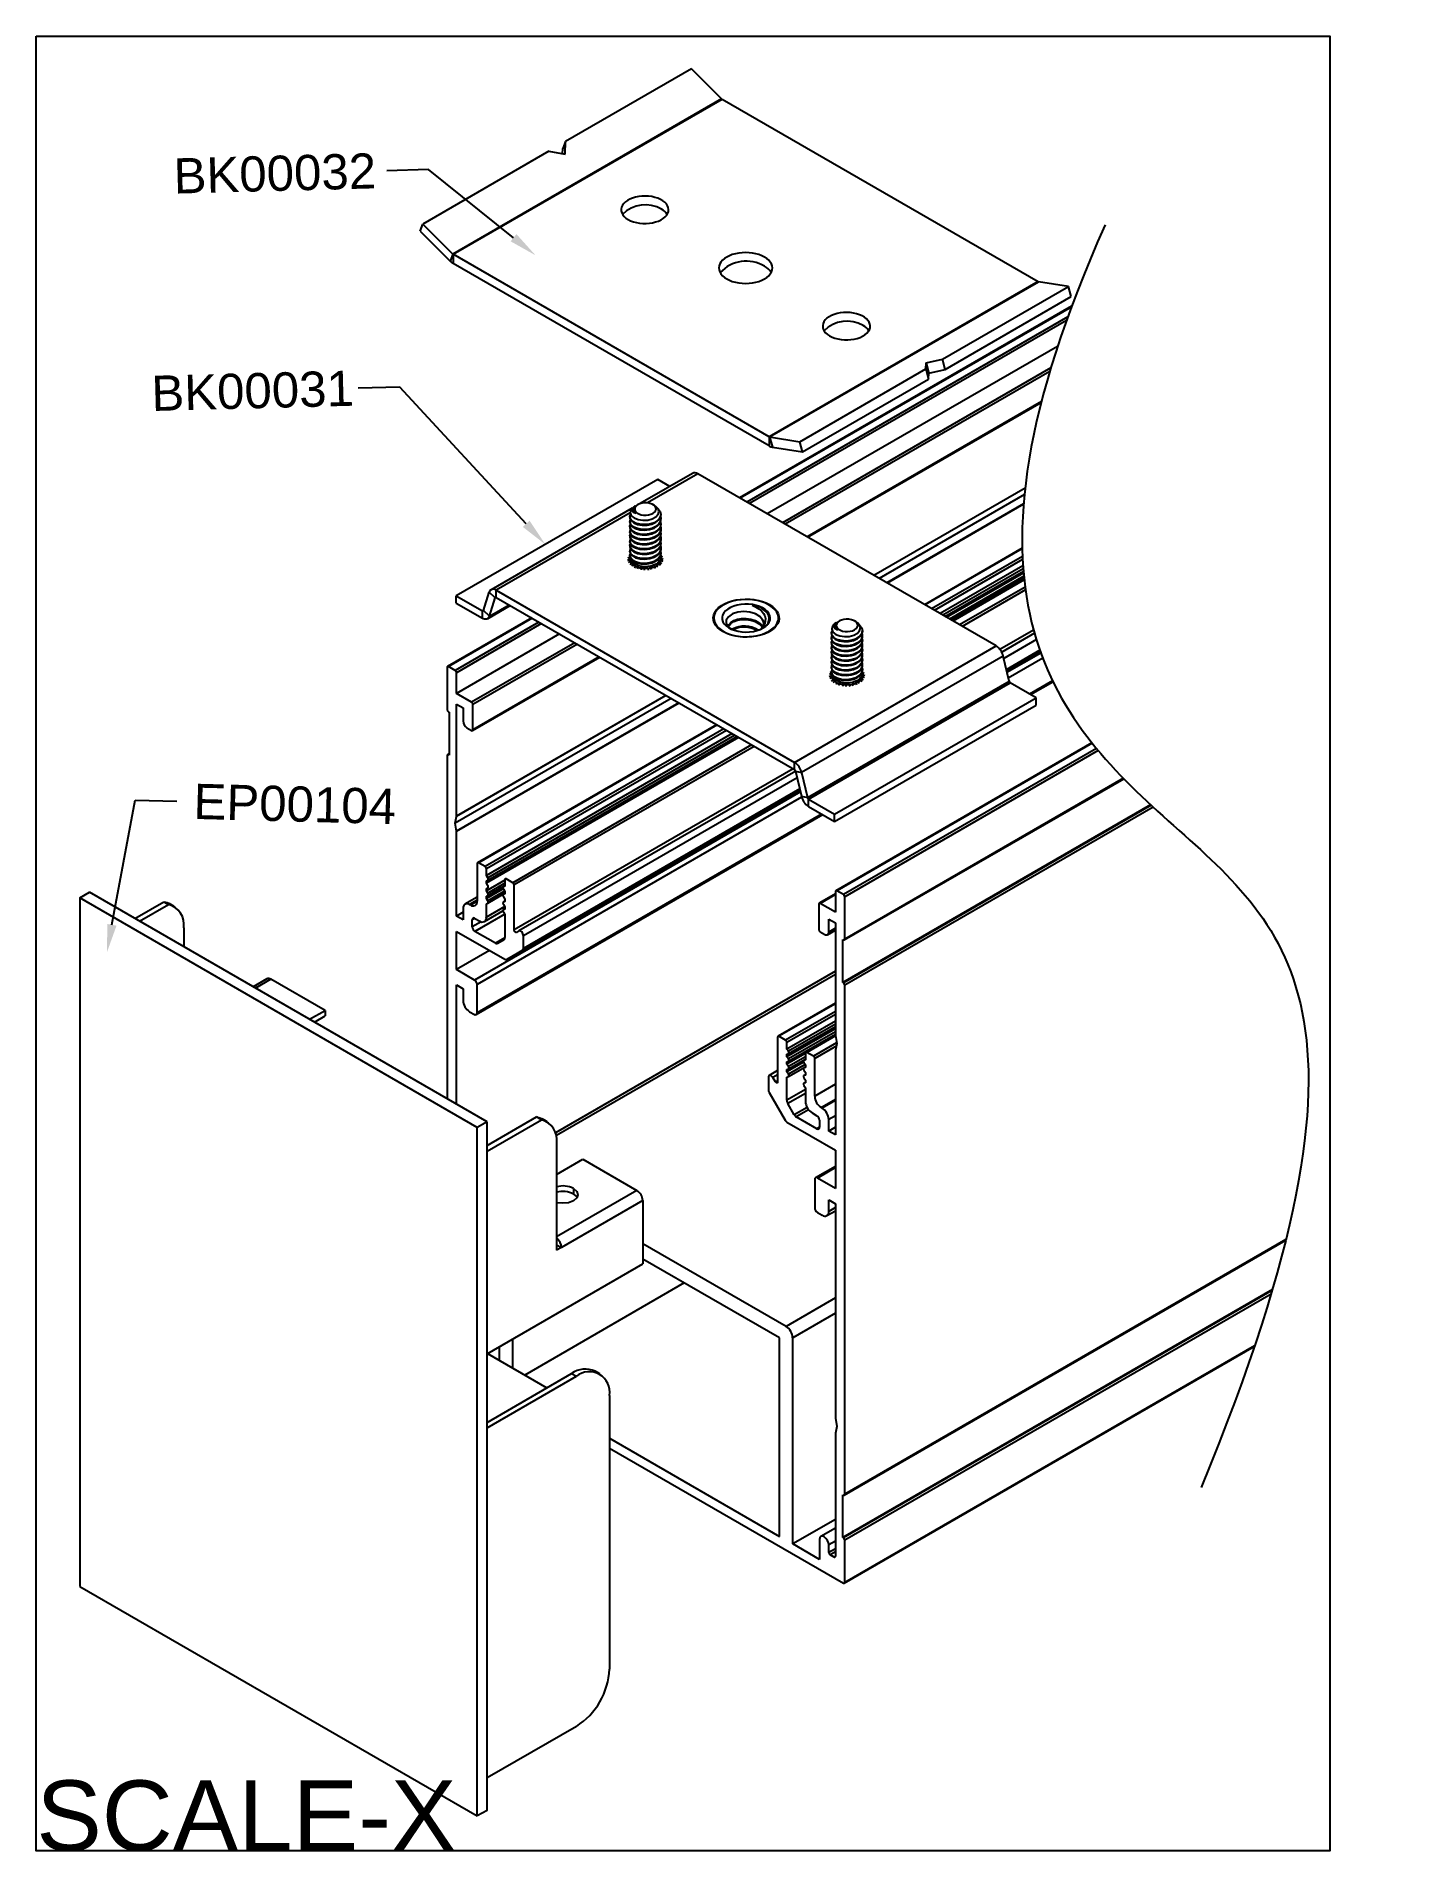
# Model space of a CAD drawing. Extents: x 0 to 7.27, y -9.69 to 0.
import ezdxf
from ezdxf import colors
from ezdxf.entities.mleader import LeaderData, LeaderLine
from ezdxf.math import Vec2, Vec3

# ---------------------------------------------------------------- set-up
doc = ezdxf.new("R2010")
doc.units = 0
doc.header["$LTSCALE"] = 0.5
doc.header["$MEASUREMENT"] = 0
for name, color, linetype in [('Dimension', 10, 'CONTINUOUS'), ('End Cap', 92, 'CONTINUOUS'), ('FAB DWG', 221, 'CONTINUOUS'), ('Housing', 150, 'CONTINUOUS'), ('Mounting', 4, 'CONTINUOUS')]:
    doc.layers.add(name, color=color, linetype=linetype)
doc.layers.add('Text-Unprinted', color=131, linetype='CONTINUOUS', plot=False)
doc.styles.add('LSAD_Standard', font='arial.ttf')
doc.styles.get("Standard").update_dxf_attribs({"font": 'arial.ttf'})

msp = doc.modelspace()

# ---------------------------------------------------------------- texts
at = {"layer": 'Text-Unprinted', "ltscale": 0.5, "transparency": 16777216, "style": 'LSAD_Standard'}
msp.add_attdef('SCALE-X', (0, -9.6818), 'XEffectiveScaleFactor', height=0.375, dxfattribs=at)

# ---------------------------------------------------------------- linework, layer by layer
at = {"layer": 'Dimension', "transparency": 16777216}
msp.add_open_spline([(5.7029, -1.0061), (4.8218, -2.9763), (6.0313, -4.2946), (7.2747, -5.1794), (6.2149, -7.7436)], degree=3, dxfattribs=at)
at = {"layer": 'End Cap', "linetype": 'Continuous', "transparency": 16777216}
for p, q in [((0.2316, -4.5977), (0.2839, -4.5675)), ((2.3529, -5.8223), (0.2316, -4.5977)), ((0.2316, -4.5977), (0.2316, -8.2721)), ((2.4053, -5.7921), (0.2839, -4.5675)), ((0.5254, -4.7069), (0.6798, -4.6177)), ((0.5509, -4.7216), (0.7053, -4.6324)), ((0.6798, -4.6177), (0.7053, -4.6324)), ((0.7349, -4.6428), (0.7095, -4.6282)), ((0.7867, -4.7573), (0.7867, -4.8577)), ((1.23, -5.0291), (1.1568, -5.0714)), ((1.252, -5.0313), (1.1697, -5.0788)), ((1.5405, -5.1978), (1.252, -5.0313)), ((1.4582, -5.2453), (1.5405, -5.1978)), ((1.4837, -5.26), (1.5405, -5.2272)), ((1.5405, -5.1978), (1.5405, -5.2272)), ((2.4053, -5.7921), (2.3529, -5.8223)), ((2.4053, -5.919), (2.6696, -5.7664)), ((2.4053, -5.9484), (2.6951, -5.7811)), ((2.4053, -9.4665), (2.4053, -5.7921)), ((2.6951, -5.7811), (2.6696, -5.7664)), ((2.7247, -5.7915), (2.6993, -5.7768)), ((2.3529, -9.4967), (2.3529, -5.8223)), ((2.7765, -5.906), (2.7765, -6.4421)), ((2.7765, -6.073), (2.9165, -5.9922)), ((2.9165, -5.9922), (3.205, -6.1588)), ((3.205, -6.1588), (2.7765, -6.4061)), ((2.8663, -6.1486), (2.8663, -6.1779)), ((3.2361, -6.2126), (2.802, -6.4633)), ((3.2361, -6.2126), (3.2361, -6.5507)), ((2.7765, -6.4421), (2.7765, -6.478)), ((2.7765, -6.4486), (2.802, -6.4633)), ((2.802, -6.4633), (2.7765, -6.478)), ((2.4053, -7.0303), (3.2361, -6.5507)), ((2.4076, -7.029), (2.7244, -7.2118)), ((2.4053, -7.3961), (2.8562, -7.1358)), ((2.4053, -7.4255), (2.8816, -7.1505)), ((2.8562, -7.1358), (2.8816, -7.1505)), ((3.0066, -7.1381), (2.9811, -7.1234)), ((3.0584, -7.2526), (3.0584, -8.7127)), ((0.2316, -8.2721), (2.3529, -9.4967)), ((2.8816, -9.0189), (2.4053, -9.2939)), ((2.4053, -9.4665), (2.3529, -9.4967))]:
    msp.add_line(p, q, dxfattribs=at)
at = {"layer": 'End Cap', "linetype": 'Continuous', "transparency": 16777216, "flags": 128}
for points in [[(0.6798, -4.6177), (0.6977, -4.6225), (0.7095, -4.6282)], [(2.6696, -5.7664), (2.6875, -5.7712), (2.6993, -5.7768)], [(2.8663, -6.1486), (2.8836, -6.1635), (2.8897, -6.1812), (2.8836, -6.1989), (2.8663, -6.2139), (2.8403, -6.2239), (2.8097, -6.2274), (2.7791, -6.2239), (2.7765, -6.2232)], [(2.8663, -6.1779), (2.8836, -6.1929), (2.8856, -6.1959)]]:
    msp.add_lwpolyline(points, dxfattribs=at)
at = {"layer": 'End Cap', "linetype": 'Continuous', "transparency": 16777216}
for centre, radius, start, end in [((0.6761, -4.7404), 0.1119, 351.32188, 74.8769), ((1.2391, -5.0493), 0.0221, 54.38242, 114.30712), ((2.6659, -5.8891), 0.1119, 351.32188, 74.8769), ((2.8092, -6.261), 0.1261, 63.08303, 105.02504), ((2.8092, -6.2904), 0.1261, 63.08303, 105.02504), ((3.1686, -6.2157), 0.0676, 2.60548, 57.39452), ((2.7332, -6.4668), 0.0689, 2.9218, 51.01851), ((2.9294, -7.238), 0.1257, 65.69288, 125.61758), ((2.9506, -7.2351), 0.1092, 350.78596, 129.20329), ((2.6746, -8.6952), 0.3842, 302.60548, 357.39452)]:
    msp.add_arc(centre, radius, start, end, dxfattribs=at)
at = {"layer": 'Housing', "linetype": 'Continuous', "transparency": 16777216}
for p, q in [((5.5244, -1.4405), (3.7526, -2.4633)), ((5.5228, -1.4448), (3.7555, -2.465)), ((5.5038, -1.4966), (3.7909, -2.4854)), ((5.4964, -1.5172), (3.805, -2.4936)), ((5.4494, -1.6546), (3.9005, -2.5487)), ((5.4133, -1.7693), (3.9818, -2.5957)), ((5.4074, -1.789), (3.996, -2.6038)), ((5.363, -1.9494), (4.1127, -2.6712)), ((4.1156, -2.6729), (5.362, -1.9534)), ((5.2761, -2.4103), (4.4684, -2.8766)), ((5.276, -2.4118), (4.4697, -2.8773)), ((5.2724, -2.4453), (4.4969, -2.893)), ((5.268, -2.4949), (4.5377, -2.9165)), ((5.2678, -2.4968), (4.5392, -2.9174)), ((5.2606, -2.7318), (4.7392, -3.0329)), ((5.2607, -2.7352), (4.7421, -3.0345)), ((5.262, -2.7752), (4.7774, -3.055)), ((5.2627, -2.7911), (4.7916, -3.0631)), ((5.2647, -2.8251), (4.822, -3.0807)), ((5.2659, -2.8412), (4.8365, -3.089)), ((4.8474, -3.0953), (5.2668, -2.8532)), ((5.2677, -2.8642), (4.8574, -3.1011)), ((5.2692, -2.8801), (4.8719, -3.1095)), ((4.8827, -3.1157), (5.2704, -2.8919)), ((5.2709, -2.8973), (4.8877, -3.1186)), ((5.2713, -2.9005), (4.8906, -3.1203)), ((5.2758, -2.9387), (4.9259, -3.1407)), ((5.2778, -2.9539), (4.9401, -3.1488)), ((2.6434, -3.1037), (2.194, -3.3631)), ((2.6463, -3.1054), (2.199, -3.3636)), ((2.6817, -3.1258), (2.2344, -3.384)), ((2.6958, -3.1339), (2.2415, -3.3962)), ((2.7913, -3.1891), (2.2415, -3.5065)), ((5.3214, -3.1686), (5.1419, -3.2722)), ((5.3261, -3.1855), (5.1511, -3.2865)), ((2.8726, -3.236), (2.3228, -3.5534)), ((2.8868, -3.2442), (2.3299, -3.5657)), ((5.336, -3.2192), (5.1617, -3.3198)), ((5.3549, -3.2764), (5.1757, -3.3798)), ((5.3568, -3.282), (5.177, -3.3858)), ((5.3571, -3.2827), (5.1772, -3.3865)), ((5.3601, -3.291), (5.1793, -3.3954)), ((2.192, -3.3677), (2.192, -3.593)), ((2.2344, -3.384), (2.199, -3.3636)), ((2.3278, -3.705), (3.0064, -3.3132)), ((3.0034, -3.3115), (2.3299, -3.7004)), ((5.3701, -3.3179), (5.186, -3.4242)), ((2.2415, -3.5065), (2.2415, -3.3962)), ((5.4223, -3.4388), (5.2997, -3.5096)), ((5.3055, -3.513), (5.4248, -3.4441)), ((3.3876, -3.5333), (2.2345, -4.199)), ((3.3605, -3.5176), (2.2413, -4.1637)), ((3.4284, -3.5569), (2.2413, -4.2422)), ((2.3228, -3.5534), (2.2415, -3.5065)), ((3.3592, -3.5169), (2.2415, -4.1622)), ((3.43, -3.5577), (2.2415, -4.2438)), ((2.2415, -3.5636), (2.2768, -3.584)), ((2.2415, -4.1622), (2.2415, -3.5636)), ((2.2768, -3.584), (2.2768, -3.6534)), ((2.3299, -3.7004), (2.3299, -3.5657)), ((2.199, -3.6053), (2.2026, -3.6073)), ((2.2026, -3.6073), (2.2026, -3.8359)), ((3.6299, -3.6732), (2.3538, -4.4099)), ((3.6329, -3.6749), (2.3588, -4.4104)), ((2.298, -3.6902), (2.3228, -3.7045)), ((3.6682, -3.6953), (2.3942, -4.4308)), ((3.6824, -3.7035), (2.4013, -4.443)), ((3.7128, -3.721), (2.4013, -4.4782)), ((3.7482, -3.7414), (2.4013, -4.519)), ((3.7273, -3.7294), (2.4091, -4.4903)), ((2.4096, -4.5026), (3.7381, -3.7357)), ((5.6326, -3.7701), (4.2659, -4.5591)), ((5.6344, -3.7724), (4.2709, -4.5596)), ((2.192, -3.838), (2.192, -5.6689)), ((2.2026, -3.8285), (2.194, -3.8334)), ((2.2026, -3.8319), (2.199, -3.8339)), ((2.2026, -3.8359), (2.199, -3.8339)), ((3.8167, -3.781), (2.5427, -4.5165)), ((3.8309, -3.7892), (2.5498, -4.5287)), ((5.657, -3.8002), (4.3062, -4.58)), ((5.6662, -3.8113), (4.3133, -4.5923)), ((4.0386, -3.9091), (2.5498, -4.7686)), ((4.0518, -3.9211), (2.5746, -4.7739)), ((4.0592, -3.9562), (2.5987, -4.7994)), ((4.3112, -4.8222), (5.8024, -3.9614)), ((5.8003, -3.9592), (4.3133, -4.8176)), ((4.0768, -4.0318), (2.3376, -5.0358)), ((4.0837, -4.0605), (2.3518, -5.0603)), ((4.0748, -4.0229), (2.5099, -4.9263)), ((4.0746, -4.0222), (2.5946, -4.8766)), ((4.0732, -4.0162), (2.5987, -4.8674)), ((2.2345, -4.199), (2.2413, -4.1637)), ((2.3476, -5.2205), (4.1963, -4.1533)), ((4.1904, -4.1499), (2.3518, -5.2114)), ((5.9453, -4.1001), (4.3027, -5.0483)), ((5.948, -4.1026), (4.3062, -5.0504)), ((5.9588, -4.1126), (4.3133, -5.0626)), ((2.2413, -4.2422), (2.2345, -4.199)), ((2.2415, -4.6945), (2.2415, -4.2438)), ((2.3518, -4.4144), (2.3518, -4.6153)), ((2.3942, -4.4308), (2.3588, -4.4104)), ((2.4013, -4.4782), (2.4013, -4.443)), ((2.4091, -4.4903), (2.4013, -4.4782)), ((2.5003, -4.5027), (2.4013, -4.5598)), ((2.4013, -4.5059), (2.4091, -4.5028)), ((2.4013, -4.519), (2.4013, -4.5059)), ((2.4091, -4.5312), (2.4013, -4.519)), ((2.4013, -4.5467), (2.4091, -4.5437)), ((2.4013, -4.5598), (2.4013, -4.5467)), ((2.4912, -4.5487), (2.4013, -4.6006)), ((2.5003, -4.5194), (2.4091, -4.572)), ((2.4096, -4.5843), (2.5003, -4.5319)), ((2.5003, -4.5338), (2.4919, -4.5386)), ((2.5003, -4.5338), (2.4924, -4.5384)), ((2.5003, -4.5353), (2.4924, -4.5384)), ((2.4924, -4.5509), (2.5003, -4.5631)), ((2.5003, -4.5002), (2.5003, -4.5353)), ((2.5427, -4.5165), (2.5073, -4.4961)), ((2.5498, -4.7686), (2.5498, -4.5287)), ((2.3518, -4.5935), (2.2872, -4.6308)), ((2.3518, -4.6104), (2.3122, -4.6333)), ((2.3164, -4.6357), (2.3122, -4.6333)), ((2.3518, -4.6153), (2.3164, -4.6357)), ((2.4091, -4.572), (2.4013, -4.5598)), ((2.4013, -4.5876), (2.4091, -4.5845)), ((2.4013, -4.6006), (2.4013, -4.5876)), ((2.4091, -4.6128), (2.4013, -4.6006)), ((2.4013, -4.6284), (2.4091, -4.6253)), ((2.4013, -4.701), (2.4013, -4.6284)), ((2.4999, -4.6441), (2.4013, -4.701)), ((2.4989, -4.561), (2.4091, -4.6128)), ((2.4096, -4.6251), (2.5003, -4.5728)), ((2.5003, -4.5746), (2.4919, -4.5794)), ((2.5003, -4.6155), (2.4919, -4.6203)), ((2.5003, -4.5747), (2.4924, -4.5792)), ((2.5003, -4.5761), (2.4924, -4.5792)), ((2.4924, -4.5917), (2.5003, -4.6039)), ((2.5003, -4.6155), (2.4924, -4.62)), ((2.5003, -4.617), (2.4924, -4.62)), ((2.4924, -4.6326), (2.5003, -4.6447)), ((2.5003, -4.5631), (2.5003, -4.5761)), ((2.5003, -4.6039), (2.5003, -4.617)), ((2.5003, -4.6447), (2.5003, -4.6578)), ((4.1754, -4.6311), (4.1754, -4.7658)), ((4.2638, -4.5767), (4.1775, -4.6265)), ((4.2638, -4.58), (4.1825, -4.627)), ((4.2638, -4.6739), (4.1825, -4.627)), ((4.2638, -4.5637), (4.2638, -4.6739)), ((4.3062, -4.58), (4.2709, -4.5596)), ((4.3133, -4.8176), (4.3133, -4.5923)), ((2.2768, -4.6741), (2.2415, -4.6945)), ((2.2768, -4.7149), (2.2415, -4.6945)), ((2.2768, -4.6537), (2.2768, -4.7149)), ((2.3405, -4.7068), (2.3263, -4.7149)), ((2.3263, -4.7517), (2.3263, -4.7149)), ((2.373, -4.7247), (2.3263, -4.7517)), ((2.4995, -4.6844), (2.3405, -4.7762)), ((2.3405, -4.7068), (2.3659, -4.7215)), ((2.3909, -4.7239), (2.4899, -4.6668)), ((2.5003, -4.6563), (2.4919, -4.6611)), ((2.5003, -4.6563), (2.4924, -4.6609)), ((2.5003, -4.6578), (2.4924, -4.6609)), ((2.4924, -4.6734), (2.5003, -4.6856)), ((2.5003, -4.6856), (2.5003, -4.8091)), ((4.2284, -4.7107), (4.2638, -4.7311)), ((4.2284, -4.7801), (4.2284, -4.7107)), ((4.2638, -4.7311), (4.2638, -5.3296)), ((2.2415, -4.7762), (2.4998, -4.9253)), ((2.2415, -4.9803), (2.2415, -4.7762)), ((2.4506, -4.8398), (2.3405, -4.7762)), ((2.5002, -4.8112), (2.4506, -4.8398)), ((2.4951, -4.8205), (2.4607, -4.8408)), ((2.5746, -4.7739), (2.5619, -4.7814)), ((2.5987, -4.8674), (2.5987, -4.7994)), ((4.1825, -4.778), (4.2072, -4.7923)), ((4.2222, -4.7938), (4.2638, -4.7698)), ((4.2638, -4.7597), (4.2284, -4.7801)), ((4.3027, -4.8197), (4.3062, -4.8217)), ((4.3027, -5.0483), (4.3027, -4.8197)), ((2.4183, -4.8783), (2.2415, -4.9803)), ((2.5099, -4.9263), (2.5946, -4.8766)), ((2.3376, -5.0358), (2.2415, -4.9803)), ((4.2638, -4.9887), (2.7709, -5.8505)), ((4.2638, -5.0056), (2.7751, -5.865)), ((2.2414, -5.0619), (2.2768, -5.0824)), ((2.2414, -5.6975), (2.2414, -5.0619)), ((2.2768, -5.0824), (2.2768, -5.1436)), ((2.3518, -5.2114), (2.3518, -5.0603)), ((4.3062, -5.0504), (4.3027, -5.0483)), ((4.3133, -7.78), (4.3133, -5.0626)), ((2.3122, -5.2049), (2.3376, -5.2196)), ((4.2638, -5.1589), (3.9576, -5.3357)), ((4.2638, -5.1623), (3.9626, -5.3362)), ((4.2638, -5.2031), (3.9979, -5.3566)), ((4.2638, -5.2194), (4.005, -5.3688)), ((4.2638, -5.2546), (4.005, -5.404)), ((4.2638, -5.2954), (4.005, -5.4448)), ((4.2638, -5.2713), (4.0129, -5.4161)), ((4.2638, -5.3121), (4.0129, -5.457)), ((4.0133, -5.4284), (4.2638, -5.2838)), ((4.0133, -5.4693), (4.2638, -5.3247)), ((3.9555, -5.3403), (3.9555, -5.5801)), ((3.9979, -5.3566), (3.9626, -5.3362)), ((4.005, -5.404), (4.005, -5.3688)), ((4.0129, -5.4161), (4.005, -5.404)), ((4.2638, -5.3303), (4.1061, -5.4214)), ((4.2643, -5.3334), (4.1111, -5.4219)), ((4.1464, -5.4423), (4.1111, -5.4219)), ((4.2702, -5.3709), (4.1464, -5.4423)), ((4.268, -5.3884), (4.1535, -5.4546)), ((4.2638, -5.4113), (4.2638, -5.862)), ((4.2639, -5.3313), (4.2707, -5.3745)), ((4.2707, -5.3745), (4.2639, -5.4098)), ((3.9555, -5.5193), (3.9107, -5.5452)), ((4.104, -5.4285), (4.005, -5.4856)), ((4.005, -5.4317), (4.0129, -5.4286)), ((4.005, -5.4448), (4.005, -5.4317)), ((4.0129, -5.457), (4.005, -5.4448)), ((4.005, -5.4726), (4.0129, -5.4695)), ((4.005, -5.4856), (4.005, -5.4726)), ((4.0949, -5.4745), (4.005, -5.5264)), ((4.0129, -5.4978), (4.005, -5.4856)), ((4.005, -5.5134), (4.0129, -5.5103)), ((4.005, -5.5264), (4.005, -5.5134)), ((4.104, -5.4452), (4.0129, -5.4978)), ((4.1026, -5.4868), (4.0129, -5.5386)), ((4.0133, -5.5101), (4.104, -5.4577)), ((4.0133, -5.5509), (4.104, -5.4986)), ((4.104, -5.4596), (4.0957, -5.4644)), ((4.104, -5.5004), (4.0957, -5.5052)), ((4.104, -5.4597), (4.0961, -5.4642)), ((4.104, -5.4611), (4.0961, -5.4642)), ((4.0961, -5.4767), (4.104, -5.4889)), ((4.104, -5.5005), (4.0961, -5.505)), ((4.104, -5.5019), (4.0961, -5.505)), ((4.0961, -5.5175), (4.104, -5.5297)), ((4.104, -5.426), (4.104, -5.4611)), ((4.104, -5.4889), (4.104, -5.5019)), ((4.1535, -5.6554), (4.1535, -5.4546)), ((3.9065, -5.5543), (3.9065, -5.6224)), ((3.9555, -5.5425), (3.9307, -5.5568)), ((3.9434, -5.5789), (3.9307, -5.5568)), ((3.9555, -5.5719), (3.9434, -5.5789)), ((4.0129, -5.5386), (4.005, -5.5264)), ((4.005, -5.5542), (4.0129, -5.5511)), ((4.005, -5.6778), (4.005, -5.5542)), ((4.104, -5.5413), (4.0957, -5.5461)), ((4.104, -5.5821), (4.0957, -5.5869)), ((4.104, -5.5413), (4.0961, -5.5459)), ((4.104, -5.5428), (4.0961, -5.5459)), ((4.0961, -5.5584), (4.104, -5.5705)), ((4.104, -5.5821), (4.0961, -5.5867)), ((4.104, -5.5836), (4.0961, -5.5867)), ((4.0961, -5.5992), (4.104, -5.6114)), ((4.104, -5.5297), (4.104, -5.5428)), ((4.104, -5.5705), (4.104, -5.5836)), ((4.104, -5.6114), (4.104, -5.684)), ((4.2638, -5.5917), (4.1535, -5.6554)), ((3.9106, -5.6363), (3.9954, -5.7839)), ((4.104, -5.6206), (4.005, -5.6778)), ((4.104, -5.6409), (4.0101, -5.6951)), ((4.0446, -5.7551), (4.0101, -5.6951)), ((4.2638, -5.6734), (4.1888, -5.7167)), ((4.2638, -5.6783), (4.1931, -5.7191)), ((4.0054, -5.7945), (4.2638, -5.9437)), ((4.1127, -5.7158), (4.0446, -5.7551)), ((4.1203, -5.7278), (4.0546, -5.7657)), ((4.1648, -5.8293), (4.0546, -5.7657)), ((4.1393, -5.7452), (4.1648, -5.7599)), ((4.1789, -5.7844), (4.1789, -5.8212)), ((4.1931, -5.7191), (4.1888, -5.7167)), ((4.2638, -5.7599), (4.2284, -5.7803)), ((4.2284, -5.8416), (4.2284, -5.7803)), ((4.1789, -5.8212), (4.1648, -5.8293)), ((4.2638, -5.8212), (4.2284, -5.8416)), ((4.2638, -5.862), (4.2284, -5.8416)), ((4.2638, -5.9437), (4.2638, -6.1478)), ((4.1535, -6.1004), (4.1535, -6.2515)), ((4.2638, -6.03), (4.1576, -6.0913)), ((4.2638, -6.0368), (4.1676, -6.0923)), ((4.2638, -6.1478), (4.1676, -6.0923)), ((4.1676, -6.276), (4.1931, -6.2907)), ((4.2181, -6.2932), (4.2637, -6.2668)), ((4.2284, -6.209), (4.2637, -6.2294)), ((4.2284, -6.2703), (4.2284, -6.209)), ((4.2637, -6.2499), (4.2284, -6.2703)), ((4.2637, -6.2294), (4.2637, -7.3732)), ((4.0004, -6.8844), (3.2361, -6.4432)), ((4.3112, -7.7846), (6.6668, -6.4248)), ((6.6678, -6.4208), (4.3133, -7.78)), ((3.965, -6.9456), (3.2361, -6.5248)), ((3.4573, -6.6525), (2.6064, -7.1437)), ((4.2637, -6.7324), (4.0004, -6.8844)), ((6.5954, -6.6872), (4.3027, -8.0107)), ((6.5939, -6.6921), (4.3062, -8.0128)), ((6.5881, -6.7118), (4.3133, -8.025)), ((4.2637, -6.814), (4.0358, -6.9456)), ((2.5402, -6.9524), (2.5402, -7.1055)), ((3.965, -8.0044), (3.965, -6.9456)), ((4.0358, -8.0452), (4.0358, -6.9456)), ((2.4695, -6.9933), (2.4695, -7.0647)), ((4.3112, -8.255), (6.499, -6.992)), ((6.5004, -6.9878), (4.3133, -8.2504)), ((4.2637, -7.4535), (4.2635, -8.1114)), ((4.2637, -7.3732), (4.2706, -7.4174)), ((4.2706, -7.4174), (4.2637, -7.4535)), ((3.0584, -7.481), (3.965, -8.0044)), ((3.0584, -7.5341), (4.3062, -8.2545)), ((4.3027, -7.7821), (4.3062, -7.7841)), ((4.3027, -8.0107), (4.3027, -7.7821)), ((4.2636, -7.9137), (4.0358, -8.0452)), ((4.1789, -8.0218), (4.1789, -8.1279)), ((4.2635, -7.9611), (4.1862, -8.0057)), ((4.2635, -8.0301), (4.2284, -8.0503)), ((4.3062, -8.0128), (4.3027, -8.0107)), ((4.3133, -8.2504), (4.3133, -8.025)), ((4.1789, -8.1279), (4.0358, -8.0452)), ((4.2284, -8.0912), (4.2284, -8.0503)), ((4.2635, -8.0709), (4.2284, -8.0912)), ((4.2635, -8.0872), (4.2355, -8.1034)), ((4.2564, -8.1155), (4.2355, -8.1034)), ((4.2635, -8.1114), (4.2564, -8.1155))]:
    msp.add_line(p, q, dxfattribs=at)
at = {"layer": 'Housing', "linetype": 'Continuous', "transparency": 16777216, "flags": 128}
for points in [[(2.4091, -4.5028), (2.4102, -4.5022), (2.411, -4.5011), (2.4115, -4.4997), (2.4117, -4.498), (2.4115, -4.4962), (2.411, -4.4942), (2.4102, -4.4922), (2.4091, -4.4903)], [(2.4091, -4.5437), (2.4102, -4.543), (2.411, -4.5419), (2.4115, -4.5405), (2.4117, -4.5389), (2.4115, -4.537), (2.411, -4.535), (2.4102, -4.5331), (2.4091, -4.5312)], [(2.4924, -4.5384), (2.4913, -4.5391), (2.4905, -4.5401), (2.49, -4.5415), (2.4899, -4.5432), (2.49, -4.5451), (2.4905, -4.547), (2.4913, -4.549), (2.4924, -4.5509)], [(2.4091, -4.5845), (2.4102, -4.5838), (2.411, -4.5828), (2.4115, -4.5814), (2.4117, -4.5797), (2.4115, -4.5778), (2.411, -4.5759), (2.4102, -4.5739), (2.4091, -4.572)], [(2.4091, -4.6253), (2.4102, -4.6246), (2.411, -4.6236), (2.4115, -4.6222), (2.4117, -4.6205), (2.4115, -4.6187), (2.411, -4.6167), (2.4102, -4.6147), (2.4091, -4.6128)], [(2.4924, -4.5792), (2.4913, -4.5799), (2.4905, -4.5809), (2.49, -4.5823), (2.4899, -4.584), (2.49, -4.5859), (2.4905, -4.5878), (2.4913, -4.5898), (2.4924, -4.5917)], [(2.4924, -4.62), (2.4913, -4.6207), (2.4905, -4.6218), (2.49, -4.6232), (2.4899, -4.6248), (2.49, -4.6267), (2.4905, -4.6287), (2.4913, -4.6307), (2.4924, -4.6326)], [(2.4924, -4.6609), (2.4913, -4.6615), (2.4905, -4.6626), (2.49, -4.664), (2.4899, -4.6657), (2.49, -4.6675), (2.4905, -4.6695), (2.4913, -4.6715), (2.4924, -4.6734)], [(2.5619, -4.7814), (2.5602, -4.7818), (2.5582, -4.7815), (2.5562, -4.7805), (2.5541, -4.7787), (2.5524, -4.7764), (2.551, -4.7739), (2.5501, -4.7712), (2.5498, -4.7686)], [(2.5987, -4.7994), (2.5981, -4.7943), (2.5963, -4.7889), (2.5935, -4.7837), (2.59, -4.7792), (2.5859, -4.7757), (2.5818, -4.7736), (2.5779, -4.773), (2.5746, -4.7739)], [(4.0129, -5.4286), (4.0139, -5.428), (4.0147, -5.4269), (4.0152, -5.4255), (4.0154, -5.4238), (4.0152, -5.422), (4.0147, -5.42), (4.0139, -5.418), (4.0129, -5.4161)], [(4.0129, -5.4695), (4.0139, -5.4688), (4.0147, -5.4677), (4.0152, -5.4663), (4.0154, -5.4647), (4.0152, -5.4628), (4.0147, -5.4608), (4.0139, -5.4589), (4.0129, -5.457)], [(4.0129, -5.5103), (4.0139, -5.5096), (4.0147, -5.5086), (4.0152, -5.5072), (4.0154, -5.5055), (4.0152, -5.5036), (4.0147, -5.5017), (4.0139, -5.4997), (4.0129, -5.4978)], [(4.0961, -5.4642), (4.095, -5.4649), (4.0943, -5.4659), (4.0938, -5.4673), (4.0936, -5.469), (4.0938, -5.4709), (4.0943, -5.4728), (4.095, -5.4748), (4.0961, -5.4767)], [(4.0961, -5.505), (4.095, -5.5057), (4.0943, -5.5068), (4.0938, -5.5081), (4.0936, -5.5098), (4.0938, -5.5117), (4.0943, -5.5137), (4.095, -5.5156), (4.0961, -5.5175)], [(3.9307, -5.5568), (3.9274, -5.552), (3.9235, -5.5481), (3.9193, -5.5455), (3.9153, -5.5443), (3.9117, -5.5447), (3.9089, -5.5466), (3.9071, -5.5499), (3.9065, -5.5543)], [(3.9555, -5.5801), (3.9552, -5.5823), (3.9543, -5.584), (3.9529, -5.585), (3.9511, -5.5852), (3.9491, -5.5846), (3.947, -5.5833), (3.9451, -5.5813), (3.9434, -5.5789)], [(4.0129, -5.5511), (4.0139, -5.5505), (4.0147, -5.5494), (4.0152, -5.548), (4.0154, -5.5463), (4.0152, -5.5445), (4.0147, -5.5425), (4.0139, -5.5405), (4.0129, -5.5386)], [(4.0961, -5.5459), (4.095, -5.5465), (4.0943, -5.5476), (4.0938, -5.549), (4.0936, -5.5506), (4.0938, -5.5525), (4.0943, -5.5545), (4.095, -5.5565), (4.0961, -5.5584)], [(4.0961, -5.5867), (4.095, -5.5873), (4.0943, -5.5884), (4.0938, -5.5898), (4.0936, -5.5915), (4.0938, -5.5933), (4.0943, -5.5953), (4.095, -5.5973), (4.0961, -5.5992)], [(4.2284, -8.0503), (4.2266, -8.0383), (4.2212, -8.0259), (4.2132, -8.0151), (4.2037, -8.0075), (4.1942, -8.0042), (4.1862, -8.0057), (4.1808, -8.0119), (4.1789, -8.0218)]]:
    msp.add_lwpolyline(points, dxfattribs=at)
at = {"layer": 'Housing', "linetype": 'Continuous', "transparency": 16777216}
for centre, radius, start, end in [((2.1963, -3.367), 0.00437, 50.79671, 189.21404), ((2.2261, -3.3969), 0.0154, 2.60548, 57.39452), ((2.3145, -3.5664), 0.0154, 2.60548, 57.39452), ((2.2073, -3.5923), 0.0154, 182.60548, 237.39452), ((2.3229, -3.6513), 0.0461, 182.60548, 237.39452), ((2.3255, -3.7011), 0.00437, 230.79671, 9.21404), ((2.1963, -3.8373), 0.00437, 50.79671, 189.21404), ((2.2334, -4.1622), 0.00807, 349.41188, 0.27821), ((2.2306, -4.2439), 0.0108, 0.20724, 9.13462), ((2.3561, -4.4137), 0.00437, 50.79671, 189.21404), ((2.3859, -4.4437), 0.0154, 2.60548, 57.39452), ((2.5046, -4.4995), 0.00437, 50.79671, 189.21404), ((2.5344, -4.5294), 0.0154, 2.60548, 57.39452), ((2.2984, -4.6502), 0.0218, 50.79671, 189.21404), ((2.3302, -4.6188), 0.0218, 230.79671, 9.21404), ((4.1797, -4.6304), 0.00437, 50.79671, 189.21404), ((4.2681, -4.563), 0.00437, 50.79671, 189.21404), ((4.2979, -4.593), 0.0154, 2.60548, 57.39452), ((2.3349, -4.7135), 0.00873, 50.79671, 189.21404), ((2.3797, -4.7045), 0.0218, 230.79671, 9.21404), ((2.357, -4.7503), 0.0307, 182.60548, 237.39452), ((2.4565, -4.8316), 0.01, 234.32229, 294.69196), ((2.4877, -4.8103), 0.0126, 306.07515, 5.56095), ((4.1908, -4.7651), 0.0154, 182.60548, 237.39452), ((4.2155, -4.7822), 0.0131, 230.79671, 9.21404), ((4.309, -4.8183), 0.00437, 230.79671, 9.21404), ((2.5057, -4.9172), 0.01, 234.32229, 294.69196), ((2.5887, -4.8684), 0.0101, 306.07515, 5.56095), ((2.3211, -5.0617), 0.0307, 2.60548, 57.39452), ((4.2979, -5.0633), 0.0154, 2.60548, 57.39452), ((2.3536, -5.1401), 0.0768, 182.60548, 237.39452), ((2.3432, -5.2128), 0.00873, 230.79671, 9.21404), ((3.9598, -5.3396), 0.00437, 50.79671, 189.21404), ((3.9896, -5.3695), 0.0154, 2.60548, 57.39452), ((4.1083, -5.4253), 0.00437, 50.79671, 189.21404), ((4.2746, -5.3296), 0.0108, 180.20724, 189.13462), ((4.2719, -5.4113), 0.00807, 169.41188, 180.27821), ((4.1381, -5.4553), 0.0154, 2.60548, 57.39452), ((3.9353, -5.6214), 0.0288, 181.94376, 211.00447), ((4.041, -5.6766), 0.036, 181.94376, 211.00447), ((4.1807, -5.6805), 0.0768, 182.60548, 237.39452), ((4.2302, -5.6519), 0.0768, 182.60548, 237.39452), ((4.0207, -5.77), 0.0289, 208.71647, 238.03262), ((4.0699, -5.7412), 0.0289, 208.71647, 238.03262), ((4.1482, -5.7858), 0.0307, 2.60548, 57.39452), ((4.1517, -5.7838), 0.0768, 2.60548, 57.39452), ((4.1703, -5.8226), 0.00873, 230.79671, 9.21404), ((4.1621, -6.099), 0.00873, 50.79671, 189.21404), ((4.1842, -6.2501), 0.0307, 182.60548, 237.39452), ((4.2069, -6.2738), 0.0218, 230.79671, 9.21404), ((3.959, -6.9491), 0.0768, 2.60548, 57.39452), ((4.309, -7.7807), 0.00437, 230.79671, 9.21404), ((4.2979, -8.0257), 0.0154, 2.60548, 57.39452), ((4.2438, -8.0905), 0.0154, 182.60548, 237.39452), ((4.2592, -8.1121), 0.00437, 230.79253, 9.18809), ((4.309, -8.2511), 0.00437, 230.79671, 9.21404)]:
    msp.add_arc(centre, radius, start, end, dxfattribs=at)
at = {"layer": 'Mounting', "lineweight": 25, "transparency": 16777216}
for p, q in [((3.4965, -0.1736), (2.8239, -0.562)), ((3.6569, -0.3337), (3.4965, -0.1736)), ((3.6569, -0.3337), (2.2229, -1.1619)), ((2.2249, -1.1634), (3.6589, -0.3352)), ((3.6589, -0.3352), (5.3449, -1.309)), ((2.8239, -0.562), (2.8094, -0.5995)), ((2.8212, -0.6294), (2.8239, -0.562)), ((2.735, -0.6134), (2.0624, -1.0018)), ((2.735, -0.6134), (2.8212, -0.6294)), ((2.8083, -0.627), (2.8094, -0.5995)), ((2.048, -1.0393), (2.0624, -1.0018)), ((2.048, -1.0393), (2.2084, -1.1995)), ((2.0624, -1.0018), (2.2229, -1.1619)), ((2.2229, -1.1619), (2.2084, -1.1995)), ((3.9108, -2.1372), (2.2249, -1.1634)), ((2.2249, -1.1634), (2.2249, -1.2123)), ((3.9108, -2.186), (2.2249, -1.2123)), ((5.3449, -1.309), (3.9108, -2.1372)), ((3.9128, -2.1379), (5.3468, -1.3097)), ((4.8347, -1.7234), (5.5073, -1.3349)), ((5.5073, -1.3349), (5.3468, -1.3097)), ((5.5218, -1.3892), (5.5073, -1.3349)), ((4.8492, -1.7776), (5.5218, -1.3892)), ((4.7458, -1.7747), (4.7485, -1.7425)), ((4.7485, -1.7425), (4.8347, -1.7234)), ((4.7485, -1.7425), (4.763, -1.7967)), ((4.8492, -1.7776), (4.8347, -1.7234)), ((4.0733, -2.1632), (4.7458, -1.7747)), ((4.0877, -2.2174), (4.7603, -1.829)), ((4.7458, -1.7747), (4.7603, -1.829)), ((4.7603, -1.829), (4.763, -1.7967)), ((4.763, -1.7967), (4.8492, -1.7776)), ((3.9108, -2.1372), (3.9108, -2.186)), ((3.9128, -2.1379), (3.9273, -2.1922)), ((3.9128, -2.1379), (4.0733, -2.1632)), ((3.9273, -2.1922), (4.0877, -2.2174)), ((4.0877, -2.2174), (4.0733, -2.1632)), ((3.3163, -2.3647), (2.2408, -2.9855)), ((3.5021, -2.3321), (3.2225, -2.4935)), ((3.53, -2.3348), (3.2611, -2.49)), ((3.381, -2.402), (3.3163, -2.3647)), ((5.1211, -3.2533), (3.53, -2.3348)), ((3.1795, -2.5183), (2.4266, -2.9529)), ((3.1946, -2.5077), (3.1916, -2.5095)), ((3.2095, -2.4991), (3.2047, -2.5019)), ((3.2985, -2.5037), (3.2905, -2.4991)), ((3.1685, -2.5435), (2.4545, -2.9557)), ((3.1674, -2.5645), (3.1674, -2.5678)), ((3.1674, -2.5904), (3.1674, -2.5936)), ((3.188, -2.5257), (3.188, -2.529)), ((3.3327, -2.5548), (3.3327, -2.5516)), ((3.3327, -2.5807), (3.3327, -2.5775)), ((3.3327, -2.6066), (3.3327, -2.6034)), ((3.1674, -2.6163), (3.1674, -2.6195)), ((3.1674, -2.6422), (3.1674, -2.6454)), ((3.1674, -2.668), (3.1674, -2.6713)), ((3.1674, -2.6939), (3.1674, -2.6971)), ((3.3327, -2.6325), (3.3327, -2.6292)), ((3.3327, -2.6583), (3.3327, -2.6551)), ((3.3327, -2.6842), (3.3327, -2.681)), ((3.3327, -2.7101), (3.3327, -2.7068)), ((3.1661, -2.7873), (3.1657, -2.7911)), ((3.1674, -2.7198), (3.1674, -2.723)), ((3.1674, -2.7457), (3.1674, -2.7489)), ((3.1674, -2.7715), (3.1674, -2.7748)), ((3.1685, -2.802), (3.1681, -2.8059)), ((3.3143, -2.7936), (3.3243, -2.8008)), ((3.3309, -2.7806), (3.3327, -2.7849)), ((3.3327, -2.736), (3.3327, -2.7327)), ((3.3327, -2.7618), (3.3327, -2.7586)), ((3.3327, -2.7869), (3.3327, -2.7845)), ((3.3332, -2.797), (3.3336, -2.8009)), ((3.334, -2.7886), (3.3339, -2.7873)), ((3.1838, -2.8201), (3.1835, -2.8241)), ((3.2106, -2.8331), (3.2104, -2.8371)), ((3.2442, -2.8386), (3.2441, -2.8427)), ((3.2646, -2.838), (3.2647, -2.8421)), ((3.297, -2.8305), (3.2972, -2.8345)), ((3.3213, -2.816), (3.3216, -2.8199)), ((2.2408, -2.9855), (2.38, -3.0659)), ((2.2408, -3.0245), (2.2408, -2.9855)), ((2.3855, -3.0644), (2.4168, -2.966)), ((2.449, -2.9961), (2.4168, -2.966)), ((2.4177, -3.0945), (2.449, -2.9961)), ((2.449, -2.9961), (2.4528, -2.9939)), ((2.4545, -2.9557), (4.0455, -3.8742)), ((2.4545, -2.9946), (2.4545, -2.9557)), ((2.4545, -2.9946), (4.0455, -3.9131)), ((2.2408, -3.0245), (2.38, -3.1048)), ((2.38, -3.0659), (2.3861, -3.0623)), ((2.38, -3.1048), (2.38, -3.0659)), ((2.4177, -3.0945), (2.3855, -3.0644)), ((2.4079, -3.1076), (2.529, -3.0376)), ((2.4177, -3.0945), (2.5226, -3.0339)), ((3.6212, -3.1301), (3.6254, -3.1392)), ((3.8737, -3.1548), (3.8673, -3.1624)), ((3.9502, -3.1392), (3.9543, -3.1301)), ((4.2429, -3.1854), (4.2429, -3.1887)), ((4.2635, -3.1466), (4.2635, -3.1498)), ((4.2701, -3.1286), (4.2671, -3.1303)), ((4.285, -3.12), (4.2802, -3.1228)), ((4.374, -3.1246), (4.366, -3.12)), ((4.4082, -3.1757), (4.4082, -3.1725)), ((4.0455, -3.8742), (5.1211, -3.2533)), ((4.2429, -3.2113), (4.2429, -3.2145)), ((4.2429, -3.2372), (4.2429, -3.2404)), ((4.2429, -3.2631), (4.2429, -3.2663)), ((4.2429, -3.2889), (4.2429, -3.2922)), ((4.4082, -3.2016), (4.4082, -3.1984)), ((4.4082, -3.2275), (4.4082, -3.2242)), ((4.4082, -3.2533), (4.4082, -3.2501)), ((4.4082, -3.2792), (4.4082, -3.276)), ((5.1587, -3.3071), (4.0832, -3.928)), ((4.2429, -3.3148), (4.2429, -3.318)), ((4.2429, -3.3407), (4.2429, -3.3439)), ((4.2429, -3.3665), (4.2429, -3.3698)), ((4.4082, -3.3051), (4.4082, -3.3019)), ((4.4082, -3.331), (4.4082, -3.3277)), ((4.4082, -3.3568), (4.4082, -3.3536)), ((4.4082, -3.3827), (4.4082, -3.3795)), ((5.1901, -3.4417), (5.1587, -3.3071)), ((4.1145, -4.0626), (5.1901, -3.4417)), ((4.12, -4.0704), (5.1955, -3.4495)), ((4.2417, -3.4081), (4.2413, -3.4119)), ((4.2429, -3.3924), (4.2429, -3.3957)), ((4.244, -3.4229), (4.2436, -3.4267)), ((4.2593, -3.441), (4.259, -3.445)), ((4.2861, -3.454), (4.2859, -3.458)), ((4.3197, -3.4595), (4.3196, -3.4636)), ((4.3401, -3.4589), (4.3402, -3.463)), ((4.3725, -3.4514), (4.3727, -3.4554)), ((4.3898, -3.4144), (4.3999, -3.4217)), ((4.3968, -3.4368), (4.3971, -3.4408)), ((4.4064, -3.4015), (4.4082, -3.4058)), ((4.4082, -3.4078), (4.4082, -3.4054)), ((4.4087, -3.4179), (4.4091, -3.4217)), ((4.4095, -3.4095), (4.4094, -3.4081)), ((5.3347, -3.5298), (5.1955, -3.4495)), ((4.2592, -4.1507), (5.3347, -3.5298)), ((4.2592, -4.1896), (5.3347, -3.5688)), ((5.3347, -3.5688), (5.3347, -3.5298)), ((4.0455, -3.9131), (4.0455, -3.8742)), ((4.051, -3.9209), (4.0824, -4.0555)), ((4.051, -3.9209), (4.0832, -3.928)), ((4.0832, -3.928), (4.1145, -4.0626)), ((4.0824, -4.0555), (4.1145, -4.0626)), ((4.12, -4.0704), (4.2592, -4.1507)), ((4.12, -4.1093), (4.12, -4.0704)), ((4.12, -4.1093), (4.2592, -4.1896)), ((4.2592, -4.1896), (4.2592, -4.1507))]:
    msp.add_line(p, q, dxfattribs=at)
at = {"layer": 'Mounting', "lineweight": 25, "transparency": 16777216, "flags": 128}
for points in [[(3.1575, -0.9774), (3.1708, -0.9841), (3.1857, -0.9896), (3.2017, -0.994), (3.2186, -0.9969), (3.2361, -0.9985), (3.2537, -0.9987), (3.2713, -0.9975), (3.2884, -0.9948), (3.3047, -0.9908), (3.3198, -0.9856), (3.3336, -0.9792), (3.3456, -0.9717), (3.3558, -0.9633), (3.3638, -0.9542), (3.3695, -0.9446), (3.3729, -0.9345), (3.3738, -0.9243), (3.3723, -0.9142), (3.3683, -0.9042), (3.362, -0.8947), (3.3534, -0.8857), (3.3428, -0.8776), (3.3303, -0.8704), (3.3161, -0.8642), (3.3007, -0.8593), (3.2842, -0.8556), (3.2669, -0.8533), (3.2493, -0.8524), (3.2317, -0.853), (3.2143, -0.8549), (3.1976, -0.8582), (3.1818, -0.8629), (3.1673, -0.8687), (3.1544, -0.8757), (3.1433, -0.8836), (3.1342, -0.8924), (3.1273, -0.9018), (3.1227, -0.9116), (3.1205, -0.9218), (3.1208, -0.932), (3.1236, -0.9421), (3.1288, -0.9518), (3.1362, -0.9611), (3.1459, -0.9697), (3.1575, -0.9774)], [(3.6841, -1.2944), (3.6981, -1.3015), (3.7136, -1.3075), (3.7303, -1.3122), (3.748, -1.3157), (3.7663, -1.3178), (3.7849, -1.3185), (3.8035, -1.3178), (3.8217, -1.3157), (3.8394, -1.3122), (3.8561, -1.3075), (3.8716, -1.3015), (3.8856, -1.2944), (3.8979, -1.2863), (3.9082, -1.2773), (3.9165, -1.2677), (3.9225, -1.2575), (3.9261, -1.2469), (3.9273, -1.2362), (3.9261, -1.2255), (3.9225, -1.2149), (3.9165, -1.2047), (3.9082, -1.1951), (3.8979, -1.1861), (3.8856, -1.178), (3.8716, -1.1709), (3.8561, -1.1649), (3.8394, -1.1602), (3.8217, -1.1567), (3.8035, -1.1546), (3.7849, -1.1539), (3.7663, -1.1546), (3.748, -1.1567), (3.7303, -1.1602), (3.7136, -1.1649), (3.6981, -1.1709), (3.6841, -1.178), (3.6718, -1.1861), (3.6615, -1.1951), (3.6532, -1.2047), (3.6473, -1.2149), (3.6436, -1.2255), (3.6424, -1.2362), (3.6436, -1.2469), (3.6473, -1.2575), (3.6532, -1.2677), (3.6615, -1.2773), (3.6718, -1.2863), (3.6841, -1.2944)], [(4.233, -1.5985), (4.2463, -1.6052), (4.2612, -1.6108), (4.2772, -1.6151), (4.2941, -1.6181), (4.3116, -1.6197), (4.3293, -1.6199), (4.3468, -1.6186), (4.3639, -1.616), (4.3802, -1.612), (4.3953, -1.6068), (4.4091, -1.6003), (4.4211, -1.5929), (4.4313, -1.5845), (4.4393, -1.5754), (4.4451, -1.5657), (4.4484, -1.5557), (4.4494, -1.5455), (4.4478, -1.5353), (4.4438, -1.5254), (4.4375, -1.5158), (4.4289, -1.5069), (4.4183, -1.4988), (4.4058, -1.4915), (4.3917, -1.4854), (4.3762, -1.4804), (4.3597, -1.4768), (4.3425, -1.4745), (4.3248, -1.4736), (4.3072, -1.4741), (4.2898, -1.4761), (4.2731, -1.4794), (4.2573, -1.484), (4.2429, -1.4899), (4.2299, -1.4969), (4.2188, -1.5048), (4.2097, -1.5136), (4.2028, -1.523), (4.1982, -1.5328), (4.196, -1.543), (4.1964, -1.5532), (4.1991, -1.5633), (4.2043, -1.573), (4.2118, -1.5823), (4.2214, -1.5908), (4.233, -1.5985)], [(3.1715, -2.5284), (3.1685, -2.5434), (3.1749, -2.5581), (3.1896, -2.5703), (3.2111, -2.5789), (3.2362, -2.5826), (3.2623, -2.5812), (3.2863, -2.5748), (3.3054, -2.5643), (3.3176, -2.5507), (3.3217, -2.5359), (3.3174, -2.5211), (3.3056, -2.5083), (3.2982, -2.5043)], [(3.1996, -2.5472), (3.1866, -2.5405), (3.1802, -2.5315), (3.1806, -2.5217), (3.189, -2.5114), (3.2008, -2.5052)], [(3.2905, -2.5459), (3.299, -2.5396), (3.3047, -2.5323), (3.3072, -2.5245), (3.3064, -2.5165), (3.3023, -2.5089), (3.2951, -2.5021), (3.2853, -2.4965), (3.2735, -2.4923), (3.2603, -2.49), (3.2466, -2.4895), (3.233, -2.4909), (3.2204, -2.4942), (3.2095, -2.4991), (3.201, -2.5054), (3.1953, -2.5127), (3.1928, -2.5205), (3.1937, -2.5285), (3.1978, -2.5361), (3.2049, -2.5429), (3.2147, -2.5485), (3.2265, -2.5527), (3.2397, -2.555), (3.2535, -2.5555), (3.2671, -2.5541), (3.2797, -2.5508), (3.2905, -2.5459)], [(3.168, -2.5678), (3.1675, -2.5706), (3.1735, -2.5842), (3.1874, -2.596), (3.2075, -2.6045), (3.2324, -2.6088), (3.2586, -2.6083), (3.2844, -2.6029), (3.3064, -2.5931), (3.3225, -2.5798), (3.3314, -2.5638), (3.3316, -2.5548)], [(3.33, -2.5664), (3.3318, -2.5701), (3.3314, -2.5865), (3.3225, -2.6024), (3.3064, -2.6157), (3.2844, -2.6256), (3.2586, -2.631), (3.2324, -2.6314), (3.2075, -2.6271), (3.1874, -2.6186), (3.1735, -2.6069), (3.1675, -2.5933), (3.17, -2.5795), (3.1709, -2.5784)], [(3.1681, -2.6196), (3.1676, -2.6226), (3.1737, -2.6362), (3.1877, -2.6479), (3.2079, -2.6563), (3.2328, -2.6606), (3.259, -2.66), (3.2847, -2.6546), (3.3067, -2.6447), (3.3227, -2.6313), (3.3315, -2.6153), (3.3316, -2.6066)], [(3.3176, -2.5219), (3.3289, -2.5361), (3.3326, -2.5525), (3.328, -2.5689), (3.3151, -2.5837), (3.2959, -2.5953), (3.2715, -2.6031), (3.2454, -2.6059), (3.2194, -2.604), (3.1966, -2.5974), (3.1795, -2.5872), (3.1694, -2.5742), (3.1677, -2.5604), (3.1721, -2.5517)], [(3.3297, -2.5918), (3.3326, -2.604), (3.3281, -2.6204), (3.3153, -2.6353), (3.2962, -2.6469), (3.2719, -2.6547), (3.2458, -2.6577), (3.2198, -2.6558), (3.1969, -2.6492), (3.1797, -2.6391), (3.1695, -2.6261), (3.1677, -2.6123), (3.1711, -2.6055)], [(3.1682, -2.5936), (3.1695, -2.6035), (3.1797, -2.6164), (3.1969, -2.6266), (3.2198, -2.6331), (3.2458, -2.635), (3.2719, -2.6321), (3.2962, -2.6243), (3.3153, -2.6127), (3.3281, -2.5977), (3.3326, -2.5814), (3.3325, -2.5807)], [(3.1996, -2.5472), (3.1915, -2.5395), (3.1881, -2.5309), (3.1884, -2.529)], [(3.33, -2.6181), (3.3317, -2.6216), (3.3315, -2.638), (3.3227, -2.6539), (3.3067, -2.6673), (3.2847, -2.6772), (3.259, -2.6827), (3.2328, -2.6832), (3.2079, -2.679), (3.1877, -2.6705), (3.1737, -2.6588), (3.1676, -2.6452), (3.1699, -2.6314), (3.171, -2.6302)], [(3.1681, -2.6713), (3.1676, -2.6745), (3.1738, -2.6881), (3.1879, -2.6998), (3.2082, -2.7082), (3.2332, -2.7123), (3.2594, -2.7118), (3.2851, -2.7062), (3.3069, -2.6962), (3.3229, -2.6828), (3.3315, -2.6668), (3.3316, -2.6583)], [(3.33, -2.6698), (3.3317, -2.6731), (3.3315, -2.6895), (3.3229, -2.7055), (3.3069, -2.7189), (3.2851, -2.7288), (3.2594, -2.7344), (3.2332, -2.735), (3.2082, -2.7308), (3.1879, -2.7224), (3.1738, -2.7108), (3.1676, -2.6972), (3.1698, -2.6833), (3.171, -2.6819)], [(3.3297, -2.6955), (3.3327, -2.707), (3.3283, -2.7234), (3.3158, -2.7384), (3.2969, -2.7501), (3.2726, -2.7581), (3.2465, -2.7612), (3.2205, -2.7594), (3.1974, -2.753), (3.1801, -2.7429), (3.1697, -2.73), (3.1676, -2.7162), (3.171, -2.7091)], [(3.1681, -2.7231), (3.1676, -2.7265), (3.174, -2.74), (3.1882, -2.7517), (3.2085, -2.76), (3.2336, -2.7641), (3.2597, -2.7635), (3.2854, -2.7578), (3.3072, -2.7478), (3.3231, -2.7344), (3.3316, -2.7184), (3.3316, -2.7101)], [(3.3297, -2.6436), (3.3327, -2.6555), (3.3282, -2.6719), (3.3156, -2.6869), (3.2965, -2.6985), (3.2723, -2.7064), (3.2461, -2.7094), (3.2201, -2.7076), (3.1972, -2.7011), (3.1799, -2.691), (3.1696, -2.6781), (3.1677, -2.6643), (3.1711, -2.6573)], [(3.1682, -2.6454), (3.1696, -2.6555), (3.1799, -2.6684), (3.1972, -2.6785), (3.2201, -2.6849), (3.2461, -2.6868), (3.2723, -2.6838), (3.2965, -2.6759), (3.3156, -2.6642), (3.3282, -2.6493), (3.3327, -2.6329), (3.3325, -2.6325)], [(3.1682, -2.6971), (3.1697, -2.7074), (3.1801, -2.7203), (3.1974, -2.7303), (3.2205, -2.7367), (3.2465, -2.7385), (3.2726, -2.7354), (3.2969, -2.7275), (3.3158, -2.7158), (3.3283, -2.7008), (3.3327, -2.6844), (3.3326, -2.6842)], [(3.33, -2.7214), (3.3316, -2.7246), (3.3316, -2.741), (3.3231, -2.757), (3.3072, -2.7705), (3.2854, -2.7805), (3.2597, -2.7861), (3.2336, -2.7868), (3.2085, -2.7826), (3.1882, -2.7743), (3.174, -2.7627), (3.1676, -2.7491), (3.1697, -2.7353), (3.171, -2.7337)], [(3.3297, -2.7473), (3.3327, -2.7586), (3.3284, -2.7749), (3.316, -2.79), (3.2972, -2.8017), (3.273, -2.8097), (3.2469, -2.8129), (3.2209, -2.8112), (3.1977, -2.8049), (3.1803, -2.7948), (3.1698, -2.782), (3.1676, -2.7682), (3.171, -2.7608)], [(3.1682, -2.7748), (3.1677, -2.7784), (3.1741, -2.792), (3.1884, -2.8036), (3.2089, -2.8118), (3.2339, -2.8159), (3.2601, -2.8152), (3.2858, -2.8095), (3.3075, -2.7994), (3.3233, -2.7859), (3.3316, -2.7699), (3.3316, -2.7618)], [(3.1681, -2.7489), (3.1698, -2.7593), (3.1803, -2.7722), (3.1977, -2.7822), (3.2209, -2.7885), (3.2469, -2.7903), (3.273, -2.7871), (3.2972, -2.7791), (3.316, -2.7673), (3.3284, -2.7523), (3.3326, -2.736)], [(3.169, -2.7769), (3.1687, -2.7774), (3.1684, -2.7785)], [(3.3243, -2.8008), (3.3169, -2.8093), (3.3066, -2.8168), (3.2938, -2.8228), (3.2792, -2.8272), (3.2633, -2.8298), (3.2468, -2.8304), (3.2304, -2.829), (3.2149, -2.8257), (3.201, -2.8206), (3.1891, -2.814), (3.1798, -2.8061), (3.1736, -2.7973), (3.1707, -2.7879), (3.1705, -2.7864)], [(3.3243, -2.8008), (3.3245, -2.801), (3.3246, -2.8012), (3.3247, -2.8015), (3.3247, -2.8028), (3.3229, -2.8075), (3.3185, -2.8136)], [(3.3317, -2.7689), (3.3342, -2.7695), (3.3354, -2.77)], [(2.4545, -2.9557), (2.4483, -2.9527), (2.4422, -2.9509), (2.4364, -2.9503), (2.4311, -2.9511), (2.4264, -2.9531), (2.4224, -2.9563), (2.4192, -2.9606), (2.4168, -2.966)], [(2.4545, -2.9946), (2.4536, -2.9942), (2.4527, -2.9939), (2.4519, -2.9938), (2.4511, -2.994), (2.4504, -2.9942), (2.4498, -2.9947), (2.4493, -2.9953), (2.449, -2.9961)], [(3.9122, -3.0327), (3.928, -3.0431), (3.9411, -3.0547), (3.9514, -3.0673), (3.9587, -3.0805), (3.9628, -3.0941), (3.9636, -3.108), (3.9611, -3.1218), (3.9555, -3.1352), (3.9466, -3.1481), (3.9349, -3.1602), (3.9204, -3.1713), (3.9034, -3.1811), (3.8843, -3.1894), (3.8633, -3.1962), (3.841, -3.2013), (3.8177, -3.2046), (3.7938, -3.206), (3.7698, -3.2055), (3.7461, -3.2032), (3.7232, -3.199), (3.7015, -3.193), (3.6815, -3.1854), (3.6634, -3.1763), (3.6476, -3.1659), (3.6344, -3.1543), (3.6241, -3.1418), (3.6168, -3.1286), (3.6128, -3.1149), (3.6119, -3.101), (3.6144, -3.0873), (3.6201, -3.0738), (3.6289, -3.0609), (3.6407, -3.0488), (3.6552, -3.0378), (3.6721, -3.028), (3.6913, -3.0196), (3.7122, -3.0128), (3.7345, -3.0077), (3.7579, -3.0044), (3.7818, -3.003), (3.8058, -3.0035), (3.8294, -3.0058), (3.8523, -3.01), (3.874, -3.016), (3.8941, -3.0236), (3.9122, -3.0327)], [(2.3855, -3.0644), (2.3851, -3.0652), (2.3847, -3.0658), (2.3841, -3.0663), (2.3834, -3.0666), (2.3826, -3.0667), (2.3818, -3.0666), (2.3809, -3.0663), (2.38, -3.0659)], [(2.4177, -3.0945), (2.4153, -3.0999), (2.4121, -3.1042), (2.4081, -3.1074), (2.4034, -3.1094), (2.3981, -3.1102), (2.3923, -3.1096), (2.3862, -3.1078), (2.38, -3.1048)], [(3.9097, -3.1749), (3.9254, -3.1644), (3.9385, -3.1528), (3.9487, -3.1402), (3.9557, -3.1269), (3.9595, -3.1132), (3.9599, -3.0993), (3.957, -3.0855), (3.9508, -3.0721), (3.9414, -3.0593), (3.929, -3.0474), (3.9138, -3.0366), (3.8963, -3.0272), (3.8766, -3.0192), (3.8551, -3.0129), (3.8324, -3.0084), (3.8088, -3.0057), (3.7848, -3.005), (3.7608, -3.0062), (3.7374, -3.0093), (3.7149, -3.0143), (3.6939, -3.0211), (3.6747, -3.0294), (3.6577, -3.0392), (3.6432, -3.0503), (3.6315, -3.0625), (3.6229, -3.0754), (3.6175, -3.0889), (3.6154, -3.1028), (3.6167, -3.1166), (3.6213, -3.1303), (3.6291, -3.1434), (3.64, -3.1558), (3.6538, -3.1671), (3.6702, -3.1773), (3.6889, -3.186), (3.7095, -3.1932), (3.7316, -3.1986), (3.7549, -3.2022), (3.7787, -3.2039), (3.8028, -3.2036), (3.8265, -3.2015), (3.8495, -3.1974), (3.8713, -3.1916), (3.8915, -3.184), (3.9097, -3.1749)], [(3.8788, -3.1571), (3.8923, -3.148), (3.903, -3.1377), (3.9107, -3.1266), (3.9153, -3.115), (3.9165, -3.103), (3.9144, -3.0911), (3.9091, -3.0796), (3.9006, -3.0686), (3.8891, -3.0587), (3.8751, -3.0499), (3.8588, -3.0425), (3.8406, -3.0367), (3.8211, -3.0327), (3.8007, -3.0305), (3.78, -3.0303), (3.7595, -3.032), (3.7397, -3.0355), (3.7211, -3.0409), (3.7043, -3.0479), (3.6897, -3.0563), (3.6776, -3.0661), (3.6683, -3.0768), (3.6621, -3.0882), (3.6592, -3.1), (3.6596, -3.112), (3.6634, -3.1238), (3.6703, -3.135), (3.6803, -3.1455), (3.6931, -3.1549), (3.7084, -3.163), (3.7256, -3.1696), (3.7445, -3.1745), (3.7646, -3.1776), (3.7852, -3.1788), (3.8059, -3.1781), (3.8261, -3.1755), (3.8453, -3.171), (3.863, -3.1648), (3.8788, -3.1571)], [(3.8751, -3.1132), (3.8604, -3.0959), (3.8376, -3.0822), (3.8078, -3.073), (3.7749, -3.0699), (3.7428, -3.0733), (3.7141, -3.0825), (3.6925, -3.0969), (3.6812, -3.1147), (3.6812, -3.1338), (3.6931, -3.1524), (3.7095, -3.1635)], [(3.8194, -3.0353), (3.8381, -3.0439), (3.8549, -3.0542), (3.8693, -3.066), (3.8804, -3.0792), (3.8874, -3.0927), (3.8907, -3.1068), (3.8873, -3.1328), (3.8817, -3.1442), (3.8737, -3.1548)], [(3.6254, -3.1392), (3.6303, -3.1481), (3.636, -3.1558)], [(3.694, -3.1511), (3.694, -3.1509), (3.6971, -3.1388), (3.7063, -3.1276), (3.7214, -3.118), (3.7412, -3.1111), (3.7635, -3.1074), (3.7873, -3.1072), (3.8121, -3.1108), (3.8351, -3.1182), (3.8541, -3.1283), (3.8688, -3.141), (3.8752, -3.151)], [(3.694, -3.1563), (3.694, -3.1561), (3.6971, -3.144), (3.7063, -3.1328), (3.7214, -3.1231), (3.7412, -3.1162), (3.7635, -3.1126), (3.7873, -3.1124), (3.8121, -3.116), (3.8351, -3.1234), (3.8541, -3.1335), (3.8661, -3.1432), (3.8742, -3.1535)], [(3.8751, -3.1132), (3.88, -3.1244), (3.8816, -3.1356)], [(3.9396, -3.1558), (3.9452, -3.1481), (3.9502, -3.1392)], [(4.2436, -3.1887), (4.2431, -3.1915), (4.249, -3.2051), (4.263, -3.2169), (4.2831, -3.2254), (4.308, -3.2297), (4.3341, -3.2292), (4.3599, -3.2238), (4.3819, -3.214), (4.3981, -3.2006), (4.4069, -3.1847), (4.4071, -3.1757)], [(4.4055, -3.1873), (4.4073, -3.1909), (4.4069, -3.2073), (4.3981, -3.2233), (4.3819, -3.2366), (4.3599, -3.2465), (4.3341, -3.2519), (4.308, -3.2523), (4.2831, -3.248), (4.263, -3.2395), (4.249, -3.2278), (4.2431, -3.2141), (4.2455, -3.2003), (4.2465, -3.1993)], [(4.3931, -3.1427), (4.4044, -3.157), (4.4082, -3.1734), (4.4035, -3.1897), (4.3906, -3.2046), (4.3714, -3.2162), (4.347, -3.2239), (4.3209, -3.2268), (4.2949, -3.2248), (4.2721, -3.2183), (4.255, -3.208), (4.2449, -3.1951), (4.2433, -3.1813), (4.2476, -3.1726)], [(4.247, -3.1492), (4.244, -3.1643), (4.2504, -3.179), (4.2652, -3.1912), (4.2866, -3.1997), (4.3117, -3.2035), (4.3379, -3.2021), (4.3618, -3.1957), (4.3809, -3.1852), (4.3931, -3.1716), (4.3972, -3.1568), (4.3929, -3.142), (4.3811, -3.1292), (4.3737, -3.1252)], [(4.2751, -3.1681), (4.2621, -3.1614), (4.2557, -3.1524), (4.2561, -3.1426), (4.2645, -3.1323), (4.2763, -3.1261)], [(4.2751, -3.1681), (4.267, -3.1604), (4.2636, -3.1518), (4.2639, -3.1499)], [(4.366, -3.1668), (4.3746, -3.1605), (4.3802, -3.1532), (4.3827, -3.1454), (4.3819, -3.1374), (4.3778, -3.1298), (4.3706, -3.123), (4.3609, -3.1173), (4.349, -3.1132), (4.3359, -3.1108), (4.3221, -3.1104), (4.3085, -3.1118), (4.2959, -3.1151), (4.285, -3.12), (4.2765, -3.1263), (4.2708, -3.1335), (4.2683, -3.1414), (4.2692, -3.1493), (4.2733, -3.157), (4.2804, -3.1638), (4.2902, -3.1694), (4.302, -3.1735), (4.3152, -3.1759), (4.329, -3.1764), (4.3426, -3.175), (4.3552, -3.1717), (4.366, -3.1668)], [(4.2436, -3.2404), (4.2431, -3.2435), (4.2492, -3.2571), (4.2632, -3.2688), (4.2834, -3.2772), (4.3083, -3.2815), (4.3345, -3.2809), (4.3602, -3.2754), (4.3822, -3.2655), (4.3982, -3.2522), (4.407, -3.2362), (4.4071, -3.2275)], [(4.4055, -3.239), (4.4073, -3.2425), (4.407, -3.2589), (4.3982, -3.2748), (4.3822, -3.2882), (4.3602, -3.2981), (4.3345, -3.3036), (4.3083, -3.3041), (4.2834, -3.2998), (4.2632, -3.2914), (4.2492, -3.2797), (4.2431, -3.2661), (4.2454, -3.2523), (4.2465, -3.251)], [(4.2436, -3.2922), (4.2431, -3.2954), (4.2493, -3.309), (4.2635, -3.3207), (4.2837, -3.329), (4.3087, -3.3332), (4.3349, -3.3326), (4.3606, -3.3271), (4.3825, -3.3171), (4.3984, -3.3037), (4.407, -3.2877), (4.4071, -3.2792)], [(4.4055, -3.2906), (4.4072, -3.294), (4.407, -3.3104), (4.3984, -3.3264), (4.3825, -3.3398), (4.3606, -3.3497), (4.3349, -3.3553), (4.3087, -3.3559), (4.2837, -3.3517), (4.2635, -3.3433), (4.2493, -3.3316), (4.2431, -3.318), (4.2454, -3.3042), (4.2465, -3.3028)], [(4.4053, -3.2126), (4.4082, -3.2249), (4.4036, -3.2413), (4.3909, -3.2562), (4.3717, -3.2678), (4.3474, -3.2756), (4.3213, -3.2786), (4.2953, -3.2766), (4.2724, -3.2701), (4.2552, -3.26), (4.245, -3.247), (4.2432, -3.2332), (4.2466, -3.2264)], [(4.4053, -3.2645), (4.4082, -3.2764), (4.4037, -3.2928), (4.3911, -3.3077), (4.3721, -3.3194), (4.3478, -3.3273), (4.3216, -3.3303), (4.2957, -3.3285), (4.2727, -3.322), (4.2554, -3.3119), (4.2451, -3.299), (4.2432, -3.2852), (4.2466, -3.2782)], [(4.2437, -3.2145), (4.245, -3.2244), (4.2552, -3.2373), (4.2724, -3.2475), (4.2953, -3.254), (4.3213, -3.2559), (4.3474, -3.253), (4.3717, -3.2452), (4.3909, -3.2335), (4.4036, -3.2186), (4.4082, -3.2022), (4.408, -3.2016)], [(4.2437, -3.2662), (4.2451, -3.2763), (4.2554, -3.2892), (4.2727, -3.2994), (4.2957, -3.3058), (4.3216, -3.3077), (4.3478, -3.3046), (4.3721, -3.2968), (4.3911, -3.2851), (4.4037, -3.2701), (4.4082, -3.2538), (4.4081, -3.2534)], [(4.2437, -3.3439), (4.2431, -3.3473), (4.2495, -3.3609), (4.2637, -3.3726), (4.284, -3.3809), (4.3091, -3.385), (4.3353, -3.3843), (4.3609, -3.3787), (4.3827, -3.3687), (4.3986, -3.3553), (4.4071, -3.3392), (4.4071, -3.331)], [(4.4055, -3.3423), (4.4071, -3.3455), (4.4071, -3.3619), (4.3986, -3.3779), (4.3827, -3.3914), (4.3609, -3.4014), (4.3353, -3.407), (4.3091, -3.4076), (4.284, -3.4035), (4.2637, -3.3952), (4.2495, -3.3836), (4.2431, -3.37), (4.2453, -3.3562), (4.2465, -3.3546)], [(4.4052, -3.3682), (4.4082, -3.3794), (4.404, -3.3958), (4.3916, -3.4109), (4.3727, -3.4226), (4.3485, -3.4306), (4.3224, -3.4338), (4.2964, -3.4321), (4.2733, -3.4257), (4.2558, -3.4157), (4.2453, -3.4029), (4.2431, -3.389), (4.2465, -3.3817)], [(4.4053, -3.3163), (4.4082, -3.3279), (4.4038, -3.3443), (4.3913, -3.3593), (4.3724, -3.371), (4.3481, -3.379), (4.322, -3.382), (4.296, -3.3803), (4.273, -3.3739), (4.2556, -3.3638), (4.2452, -3.3509), (4.2432, -3.3371), (4.2466, -3.3299)], [(4.2437, -3.3957), (4.2432, -3.3993), (4.2496, -3.4129), (4.264, -3.4245), (4.2844, -3.4327), (4.3095, -3.4368), (4.3356, -3.436), (4.3613, -3.4304), (4.383, -3.4203), (4.3988, -3.4068), (4.4072, -3.3908), (4.4071, -3.3827)], [(4.2437, -3.318), (4.2452, -3.3283), (4.2556, -3.3412), (4.273, -3.3512), (4.296, -3.3576), (4.322, -3.3594), (4.3481, -3.3563), (4.3724, -3.3484), (4.3913, -3.3367), (4.4038, -3.3217), (4.4082, -3.3053), (4.4081, -3.3051)], [(4.2437, -3.3697), (4.2453, -3.3802), (4.2558, -3.3931), (4.2733, -3.4031), (4.2964, -3.4094), (4.3224, -3.4111), (4.3485, -3.408), (4.3727, -3.4), (4.3916, -3.3882), (4.404, -3.3732), (4.4082, -3.3568)], [(4.4072, -3.3897), (4.4097, -3.3904), (4.4109, -3.3909)], [(4.2445, -3.3977), (4.2442, -3.3983), (4.2439, -3.3994)], [(4.3999, -3.4217), (4.3924, -3.4302), (4.3821, -3.4377), (4.3693, -3.4437), (4.3547, -3.4481), (4.3388, -3.4507), (4.3223, -3.4513), (4.306, -3.4499), (4.2905, -3.4466), (4.2765, -3.4415), (4.2646, -3.4349), (4.2554, -3.427), (4.2491, -3.4182), (4.2462, -3.4088), (4.2461, -3.4073)], [(4.3999, -3.4217), (4.4, -3.4218), (4.4001, -3.422), (4.4003, -3.4224), (4.4002, -3.4236), (4.3984, -3.4284), (4.3941, -3.4345)]]:
    msp.add_lwpolyline(points, dxfattribs=at)
at = {"layer": 'Mounting', "lineweight": 25, "transparency": 16777216}
for centre, radius, start, end in [((3.6638, -0.3269), 0.00965, 224.5924, 239.4191), ((3.2498, -1.0712), 0.1721, 59.65252, 135.24712), ((3.299, -0.9939), 0.0805, 32.96345, 62.08102), ((2.2298, -1.1551), 0.00965, 224.5924, 239.4191), ((2.266, -1.1427), 0.0808, 224.5924, 239.4191), ((3.7881, -1.3899), 0.19, 59.114, 137.11595), ((3.8438, -1.3059), 0.0894, 30.42637, 62.13806), ((5.3478, -1.304), 0.00577, 239.03408, 259.95567), ((4.3253, -1.6923), 0.1721, 59.65252, 135.24712), ((4.3745, -1.615), 0.0805, 32.96345, 62.08102), ((3.9138, -2.1322), 0.00577, 239.03408, 259.95567), ((3.9357, -2.1446), 0.0483, 239.03408, 259.95567), ((3.5136, -2.3581), 0.0284, 54.82504, 113.8645), ((3.2172, -2.5569), 0.0539, 118.40507, 148.06317), ((3.2158, -2.5275), 0.0279, 113.44386, 165.52626), ((3.2128, -2.5264), 0.0247, 166.34614, 237.56561), ((3.1688, -2.8168), 0.0233, 96.54255, 125.84851), ((3.1665, -2.8019), 0.0201, 87.92975, 120.15627), ((3.174, -2.8264), 0.025, 102.79629, 130.43592), ((3.1681, -2.7896), 0.0161, 93.08337, 117.22988), ((3.1945, -2.7903), 0.0285, 162.79663, 186.82887), ((3.1962, -2.7899), 0.0302, 187.09759, 203.58668), ((3.2046, -2.7859), 0.0396, 203.98239, 223.26098), ((3.2984, -2.7861), 0.0341, 306.20783, 22.29514), ((3.2981, -2.7857), 0.0346, 306.26571, 357.95527), ((3.2895, -2.7813), 0.047, 312.43503, 324.70046), ((3.3003, -2.7887), 0.034, 324.42892, 345.77416), ((3.3198, -2.8333), 0.0261, 45.54606, 71.93612), ((3.3327, -2.7953), 0.0185, 62.05057, 95.88073), ((3.3046, -2.7904), 0.0294, 3.62042, 20.16316), ((3.3057, -2.7903), 0.0284, 346.21467, 3.41083), ((3.3295, -2.8207), 0.024, 52.37208, 80.98531), ((3.3329, -2.8106), 0.022, 56.68928, 87.13432), ((3.186, -2.838), 0.0269, 112.25955, 137.68331), ((3.198, -2.8447), 0.0284, 119.90154, 143.48973), ((3.2171, -2.7747), 0.0563, 222.92729, 233.80203), ((3.2304, -2.7562), 0.0791, 233.9333, 246.07207), ((3.2199, -2.8521), 0.032, 132.45796, 152.48225), ((3.241, -2.7332), 0.1044, 245.84871, 253.04975), ((3.2408, -2.8558), 0.0378, 143.10352, 159.42761), ((3.2475, -2.7117), 0.1269, 253.07995, 261.93039), ((3.2911, -2.859), 0.0651, 160.51253, 169.609), ((3.2498, -2.697), 0.1418, 261.83958, 267.71198), ((3.4593, -2.86), 0.2162, 174.3263, 177.02466), ((3.25, -2.694), 0.1447, 267.67946, 275.78638), ((3.251, -2.703), 0.1357, 275.76968, 281.81639), ((3.1786, -2.8596), 0.0887, 7.4313, 14.05822), ((3.2552, -2.722), 0.1163, 281.69981, 291.08192), ((3.2359, -2.8579), 0.0482, 14.79869, 27.28535), ((3.2639, -2.7449), 0.0918, 291.13031, 298.97983), ((3.2725, -2.8537), 0.0338, 24.7839, 43.46513), ((3.2761, -2.7663), 0.0671, 298.71239, 312.25706), ((3.2904, -2.8492), 0.0301, 31.48837, 53.23004), ((3.3096, -2.8408), 0.0275, 40.058, 64.79278), ((3.8132, -3.1441), 0.1089, 26.87365, 86.74231), ((3.8045, -3.1755), 0.1409, 48.74657, 83.96163), ((3.8544, -3.1061), 0.0565, 293.09115, 40.35633), ((3.7792, -3.2847), 0.1371, 57.98461, 118.58176), ((3.7782, -3.2896), 0.137, 60.72137, 115.70034), ((3.8475, -3.1331), 0.034, 320.31698, 35.80243), ((4.2927, -3.1778), 0.0539, 118.40507, 148.06317), ((4.2883, -3.1473), 0.0247, 166.34614, 237.56561), ((4.2914, -3.1484), 0.0279, 113.44386, 165.52626), ((5.0736, -3.3266), 0.0874, 12.94226, 57.07703), ((4.2444, -3.4376), 0.0233, 96.54255, 125.84851), ((4.2421, -3.4228), 0.0201, 87.92975, 120.15627), ((4.2495, -3.4473), 0.025, 102.79629, 130.43592), ((4.2436, -3.4106), 0.0162, 91.50032, 117.19345), ((4.27, -3.4111), 0.0285, 162.79663, 186.82887), ((4.2615, -3.4588), 0.0269, 112.25955, 137.68331), ((4.2717, -3.4108), 0.0302, 187.09759, 203.58668), ((4.2802, -3.4068), 0.0396, 203.98239, 223.26098), ((4.2735, -3.4656), 0.0284, 119.90154, 143.48973), ((4.2926, -3.3956), 0.0563, 222.92729, 233.80203), ((4.3059, -3.3771), 0.0791, 233.9333, 246.07207), ((4.2954, -3.473), 0.032, 132.45796, 152.48225), ((4.3165, -3.3541), 0.1044, 245.84871, 253.04975), ((4.3163, -3.4767), 0.0378, 143.10352, 159.42761), ((4.323, -3.3326), 0.1269, 253.07995, 261.93039), ((4.3666, -3.4799), 0.0651, 160.51253, 169.609), ((4.3253, -3.3178), 0.1418, 261.83958, 267.71198), ((4.5348, -3.4809), 0.2162, 174.3263, 177.02466), ((4.3255, -3.3149), 0.1447, 267.67946, 275.78638), ((4.3265, -3.3239), 0.1357, 275.76968, 281.81639), ((4.2541, -3.4804), 0.0887, 7.4313, 14.05822), ((4.3307, -3.3429), 0.1163, 281.69981, 291.08192), ((4.3114, -3.4788), 0.0482, 14.79869, 27.28535), ((4.3394, -3.3657), 0.0918, 291.13031, 298.97983), ((4.348, -3.4746), 0.0338, 24.7839, 43.46513), ((4.3517, -3.3872), 0.0671, 298.71239, 312.25706), ((4.3659, -3.4701), 0.0301, 31.48837, 53.23004), ((4.3739, -3.4069), 0.0341, 306.20783, 22.29514), ((4.3736, -3.4066), 0.0346, 306.26571, 357.95527), ((4.3651, -3.4021), 0.047, 312.43503, 324.70046), ((4.3851, -3.4617), 0.0275, 40.058, 64.79278), ((4.3758, -3.4095), 0.034, 324.42892, 345.77416), ((4.3953, -3.4542), 0.0261, 45.54606, 71.93612), ((4.4082, -3.4162), 0.0185, 62.05057, 95.88073), ((4.3802, -3.4113), 0.0294, 3.62042, 20.16316), ((4.3812, -3.4111), 0.0284, 346.21467, 3.41083), ((4.405, -3.4416), 0.024, 52.37208, 80.98531), ((4.4084, -3.4315), 0.022, 56.68928, 87.13432), ((5.2025, -3.4388), 0.0127, 192.94226, 237.07703), ((3.9981, -3.9475), 0.0874, 12.94226, 57.07703), ((4.0386, -3.9238), 0.0127, 12.94226, 57.07703), ((4.1675, -4.036), 0.0874, 192.94226, 237.07703), ((4.1269, -4.0597), 0.0127, 192.94226, 237.07703)]:
    msp.add_arc(centre, radius, start, end, dxfattribs=at)
at = {"layer": 'Text-Unprinted', "transparency": 16777216}
msp.add_lwpolyline([(0, 0), (6.9015, 0), (6.9015, -9.6818), (0, -9.6818)], close=True, dxfattribs=at)

msp.set_redraw_order([(e.dxf.handle, doc.entitydb.next_handle()) for e in msp.query("TEXT MTEXT ATTDEF DIMENSION ARC_DIMENSION")])  # texts and dimensions are drawn at this point

# ---------------------------------------------------------------- leaders
at = {"layer": 'FAB DWG', "transparency": 16777216}
ml = msp.add_multileader_mtext('Standard', dxfattribs=at)
ml.set_content('BK00032', color=256)
ml.set_leader_properties()
ml.build(insert=Vec2(0, 0))
ml.multileader.update_dxf_attribs({"dogleg_length": 0.2229, "arrow_head_size": 0.15})
ctx = ml.context
ctx.base_point, ctx.char_height, ctx.arrow_head_size, ctx.landing_gap_size, ctx.plane_origin, ctx.plane_x_axis, ctx.plane_y_axis = Vec3(0.6428, -0.7496), 0.188, 0.15, 0.09, Vec3(-1.7104, -2.9799), Vec3(0.999653, 0.026327), Vec3(-0.026327, 0.999653)
notes = []
notes.append((ctx, [(1, (1, 1, 0), (2.0927, -0.7114), (-0.999653, -0.026327), 0.2229, [(0, [(2.6635, -1.1685)], 0, [])])]))
ctx.mtext.insert, ctx.mtext.text_direction, ctx.mtext.rotation, ctx.mtext.flow_direction = Vec3(0.7302, -0.6516), Vec3(0.999653, 0.026327), 0.02633, 5
ml = msp.add_multileader_mtext('Standard', dxfattribs=at)
ml.set_content('BK00031', color=256)
ml.set_leader_properties()
ml.build(insert=Vec2(0, 0))
ml.multileader.update_dxf_attribs({"dogleg_length": 0.2229, "arrow_head_size": 0.15})
ctx = ml.context
ctx.base_point, ctx.char_height, ctx.arrow_head_size, ctx.landing_gap_size, ctx.plane_origin, ctx.plane_x_axis, ctx.plane_y_axis = Vec3(0.5243, -1.9097), 0.188, 0.15, 0.09, Vec3(-1.5404, -4.3563), Vec3(0.999653, 0.026327), Vec3(-0.026327, 0.999653)
notes.append((ctx, [(1, (1, 1, 0), (1.9399, -1.8724), (-0.999653, -0.026327), 0.2229, [(0, [(2.7158, -2.7113)], 0, [])])]))
ctx.mtext.insert, ctx.mtext.text_direction, ctx.mtext.rotation, ctx.mtext.flow_direction = Vec3(0.6117, -1.8117), Vec3(0.999653, 0.026327), 0.02633, 5
ml = msp.add_multileader_mtext('Standard', dxfattribs=at)
ml.set_content('EP00104', color=256)
ml.set_leader_properties()
ml.build(insert=Vec2(0, 0))
ml.multileader.update_dxf_attribs({"dogleg_length": 0.2229, "arrow_head_size": 0.15})
ctx = ml.context
ctx.base_point, ctx.char_height, ctx.arrow_head_size, ctx.landing_gap_size, ctx.plane_origin, ctx.plane_x_axis, ctx.plane_y_axis = Vec3(0.7494, -4.0812), 0.188, 0.15, 0.09, Vec3(0.5139, -6.0017), Vec3(0.999653, -0.026327), Vec3(0.026327, 0.999653)
notes.append((ctx, [(1, (1, 1, 0), (0.5266, -4.0754), (0.999653, -0.026327), 0.2229, [(0, [(0.3765, -4.8888)], 0, [])])]))
ctx.mtext.insert, ctx.mtext.text_direction, ctx.mtext.rotation, ctx.mtext.flow_direction = Vec3(0.8419, -3.988), Vec3(0.999653, -0.026327), 6.256855, 5
for ctx, leaders in notes:
    for number, flags, end, landing, length, lines in leaders:
        leader = LeaderData()
        leader.index, (leader.has_last_leader_line, leader.has_dogleg_vector, leader.attachment_direction) = number, flags
        leader.last_leader_point, leader.dogleg_vector, leader.dogleg_length = Vec3(end), Vec3(landing), length
        for number, points, colour, breaks in lines:
            line = LeaderLine()
            line.index, line.vertices, line.color, line.breaks = number, Vec3.list(points), colors.encode_raw_color(colour), breaks
            leader.lines.append(line)
        ctx.leaders.append(leader)

doc.saveas('drawing.dxf')
